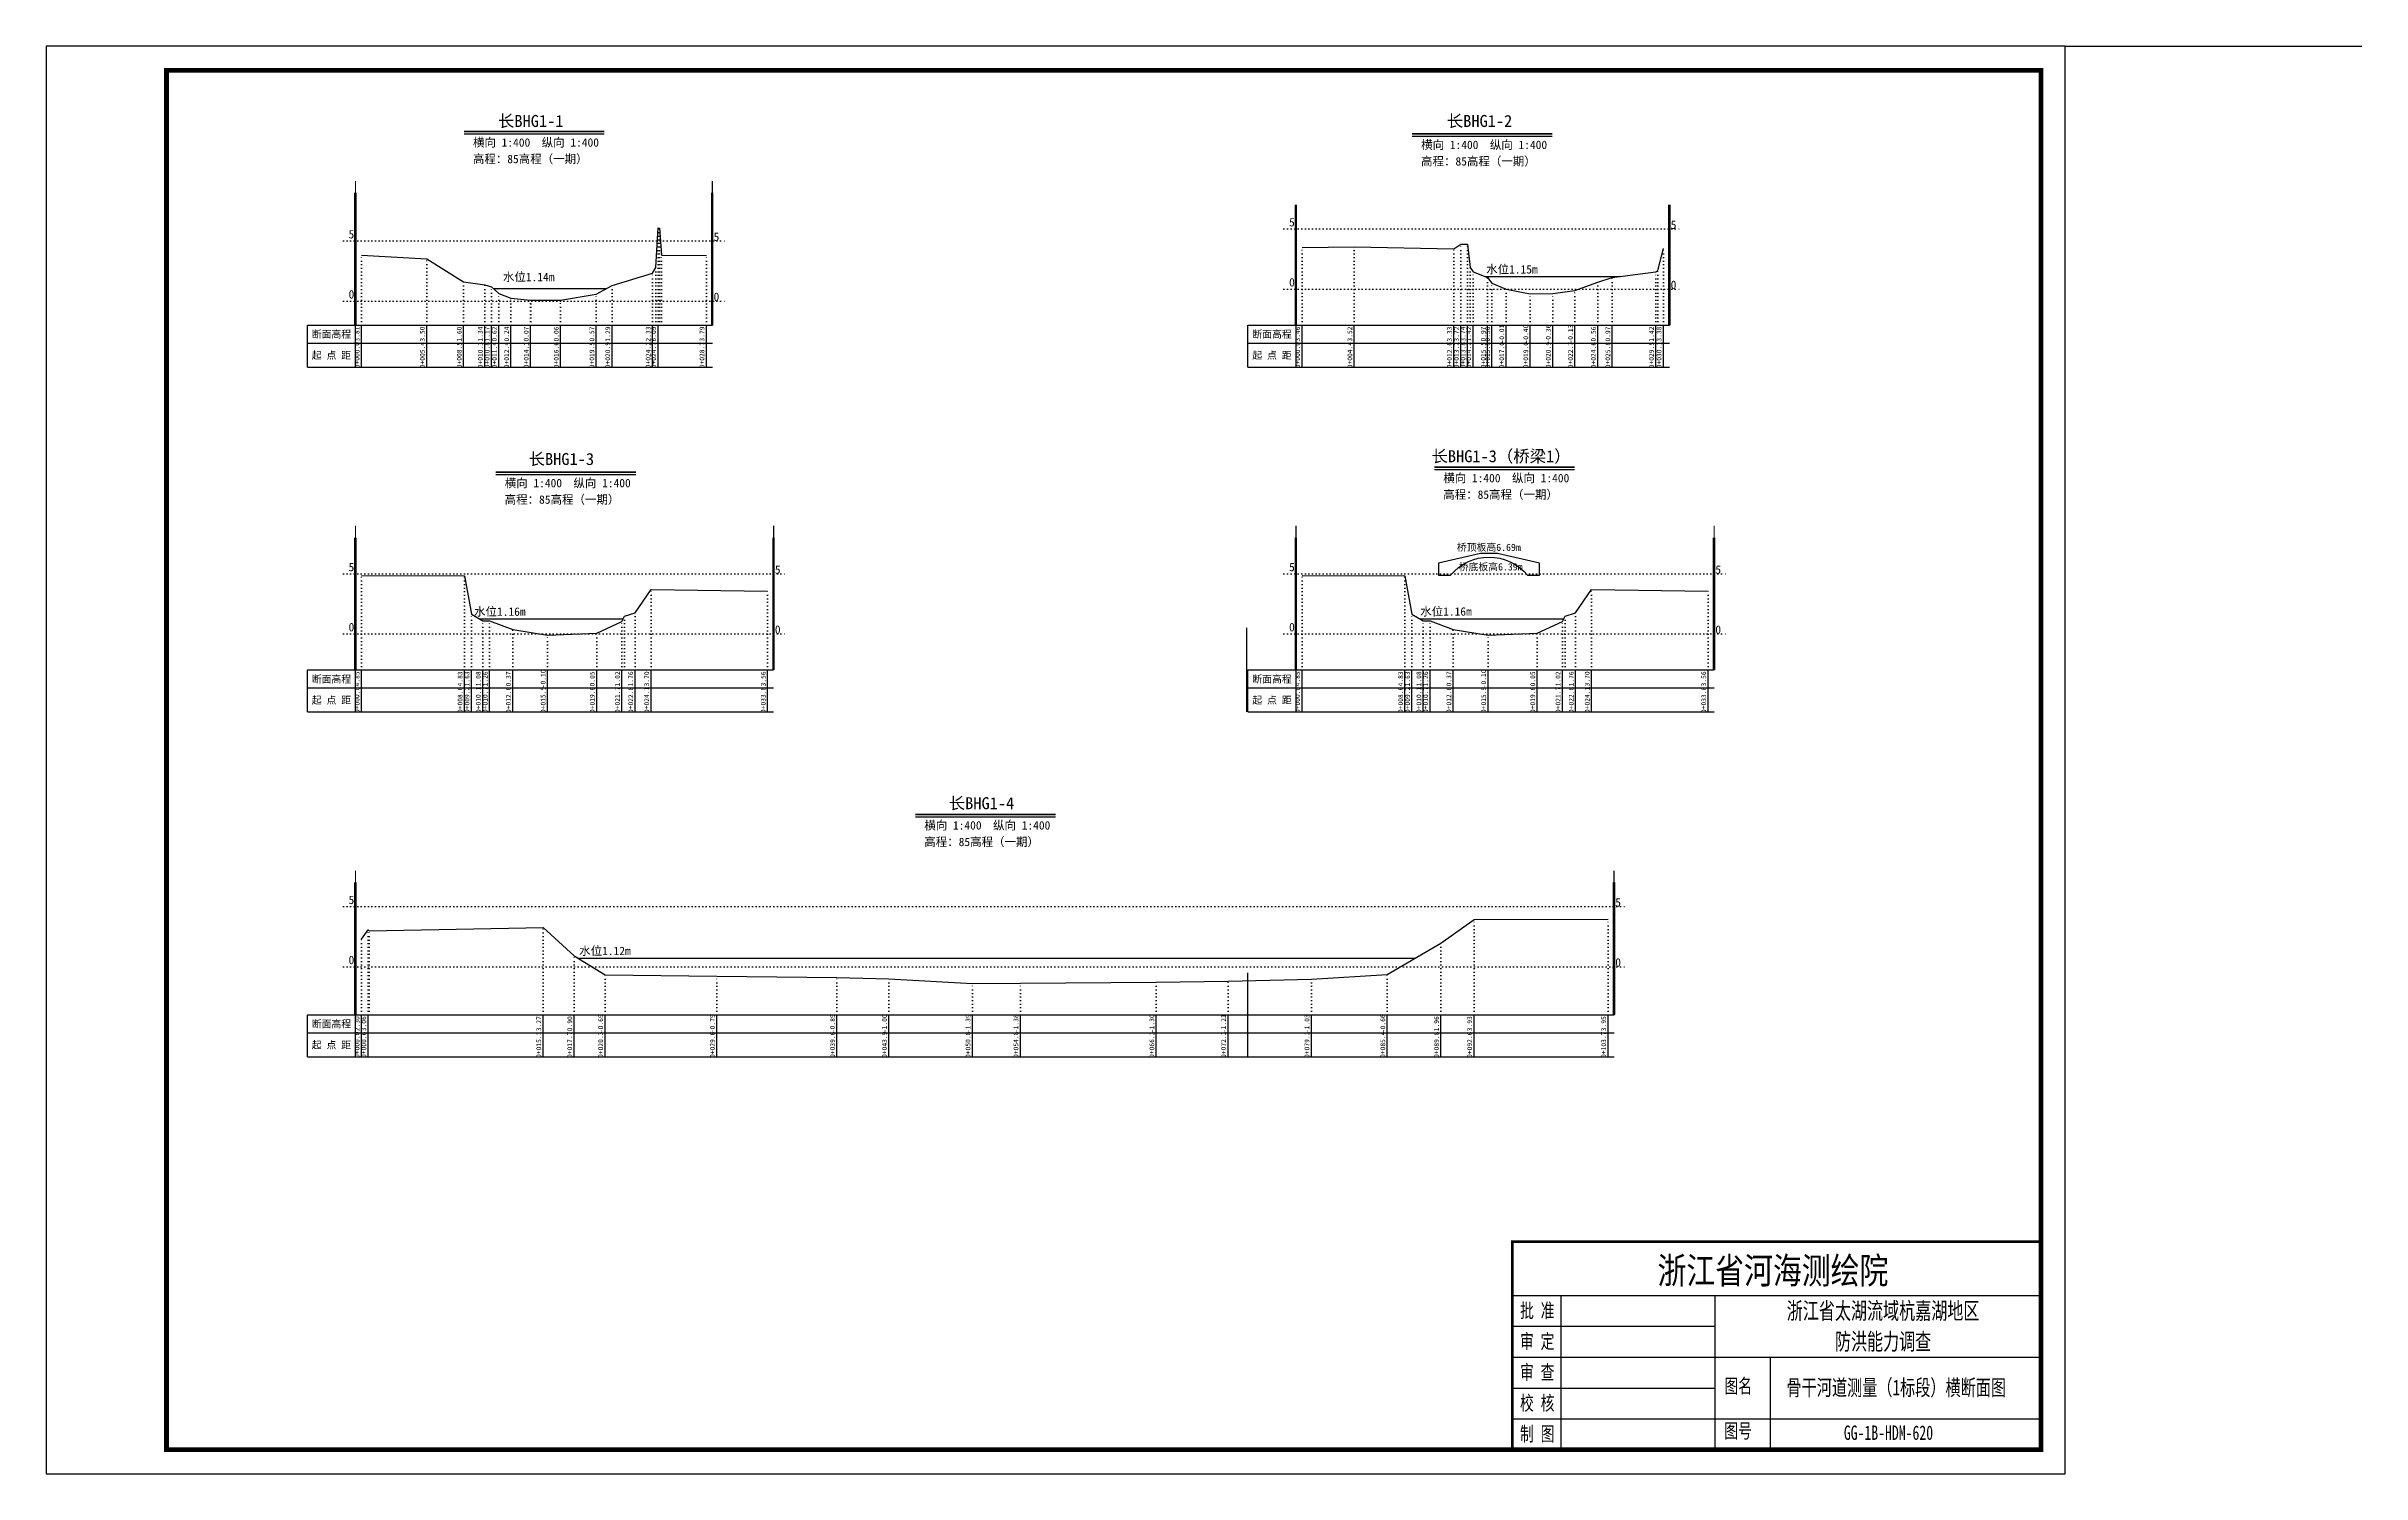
# Model space of a CAD drawing. Header units: millimetres. Extents: x 518104 to 523342, y 3371901 to 3372198.
# Drawn here: x 518104.4 to 518586.1, y 3371900.9 to 3372197.9 of the extents above; entities that cross this region are included whole.
import ezdxf
from ezdxf.enums import TextEntityAlignment as Align

# ---------------------------------------------------------------- set-up
doc = ezdxf.new("R2010")
doc.units = ezdxf.units.MM
doc.header["$LTSCALE"] = 0.4
doc.header["$MEASUREMENT"] = 0
doc.linetypes.add('X4', pattern=[1.6, 0, -1.6])
for name, color, linetype in [('DMX', 1, 'Continuous'), ('TEXT', 7, 'Continuous'), ('zdm1', 5, 'Continuous'), ('ZDMT5', 3, 'Continuous'), ('图层1', 4, 'Continuous'), ('图框', 7, 'Continuous'), ('断面名称', 5, 'Continuous'), ('桥梁', 7, 'Continuous'), ('比例尺', 3, 'Continuous')]:
    doc.layers.add(name, color=color, linetype=linetype)
doc.styles.add('HDM', font='仿宋_GB2312.ttf')
doc.styles.add('tk2', font='SimSun.ttf', dxfattribs={"width": 0.8})

msp = doc.modelspace()

# ---------------------------------------------------------------- linework, layer by layer
at = {"linetype": 'Continuous'}
msp.add_lwpolyline([(518524.36, 3372197.87), (518586.08, 3372197.87)], dxfattribs=at)
at = {"lineweight": 100, "const_width": 0.5}
msp.add_lwpolyline([(518519.36, 3371949.15), (518409.36, 3371949.15), (518409.36, 3371905.87), (518519.36, 3371905.87), (518519.36, 3371949.15)], dxfattribs=at)
at = {"layer": 'DMX', "linetype": 'Continuous', "flags": 128}
for points in [[(518169.93, 3372154.4), (518183.51, 3372153.62), (518191.18, 3372148.87), (518195.56, 3372148.22), (518196.98, 3372147.8), (518198.48, 3372146.42), (518201.03, 3372145.47), (518205.11, 3372145.05), (518205.18, 3372145.07), (518211.36, 3372145.02), (518218.78, 3372146.3), (518222.08, 3372148.1), (518230.48, 3372150.7), (518231.16, 3372151.85), (518231.63, 3372160.1), (518231.96, 3372160.05), (518232.33, 3372154.4), (518241.68, 3372154.35)], [(518365.61, 3372156.02), (518376.48, 3372156.17), (518397.18, 3372155.7), (518398.66, 3372156.67), (518400.03, 3372156.72), (518400.58, 3372151.85), (518401.21, 3372150.92), (518404.23, 3372149.8), (518405.13, 3372148.62), (518408.08, 3372147.35), (518413.08, 3372146.37), (518417.76, 3372146.47), (518422.38, 3372147.05), (518427.16, 3372148.77), (518430.16, 3372149.8), (518439.23, 3372150.92), (518439.61, 3372151.2), (518440.81, 3372155.82)], [(518169.93, 3372087.75), (518191.36, 3372087.7), (518192.81, 3372079.7), (518195.16, 3372078.32), (518196.58, 3372078.36), (518201.41, 3372076.55), (518208.63, 3372075.37), (518218.86, 3372075.75), (518224.11, 3372078.17), (518224.66, 3372079.27), (518226.86, 3372080.02), (518230.18, 3372084.87), (518254.43, 3372084.52)], [(518365.61, 3372087.75), (518387.03, 3372087.7), (518388.48, 3372079.7), (518390.83, 3372078.32), (518392.26, 3372078.36), (518397.08, 3372076.55), (518404.31, 3372075.37), (518414.53, 3372075.75), (518419.78, 3372078.17), (518420.33, 3372079.27), (518422.53, 3372080.02), (518425.86, 3372084.87), (518450.11, 3372084.52)], [(518169.93, 3372012.12), (518171.33, 3372014.02), (518171.56, 3372013.85), (518207.73, 3372014.55), (518214.18, 3372008.62), (518220.61, 3372004.65), (518220.61, 3372004.65), (518243.86, 3372004.4), (518268.86, 3372004.15), (518268.86, 3372004.15), (518279.66, 3372003.87), (518297.03, 3372002.9), (518297.03, 3372002.9), (518307.01, 3372002.92), (518335.28, 3372003.12), (518350.21, 3372003.35), (518350.21, 3372003.35), (518367.56, 3372003.8), (518383.33, 3372004.72), (518383.33, 3372004.72), (518394.51, 3372011.27), (518401.41, 3372016.2), (518429.28, 3372016.25)]]:
    msp.add_lwpolyline(points, dxfattribs=at)
at = {"layer": 'TEXT', "color": 0}
for p, q in [((518409.36, 3371937.95, 0), (518519.36, 3371937.95, 0)), ((518419.44, 3371937.95, 0), (518419.44, 3371912.29, 0)), ((518451.52, 3371937.95, 0), (518451.52, 3371912.29, 0)), ((518409.36, 3371931.54, 0), (518451.52, 3371931.54, 0)), ((518409.36, 3371925.12, 0), (518451.52, 3371925.12, 0)), ((518451.52, 3371925.12, 0), (518519.36, 3371925.12, 0)), ((518463.01, 3371925.12, 0), (518463.01, 3371905.87, 0)), ((518409.36, 3371918.7, 0), (518451.52, 3371918.7, 0)), ((518409.36, 3371912.29, 0), (518519.36, 3371912.29, 0)), ((518419.44, 3371912.29, 0), (518419.44, 3371905.87, 0)), ((518451.52, 3371912.29, 0), (518451.52, 3371905.87, 0))]:
    msp.add_line(p, q, dxfattribs=at)
at = {"layer": 'zdm1', "linetype": 'Continuous'}
for p, q in [((518168.56, 3372139.87), (518168.56, 3372167.37)), ((518168.81, 3372139.87), (518168.81, 3372167.37)), ((518242.81, 3372139.87), (518242.81, 3372167.37)), ((518243.06, 3372139.87), (518243.06, 3372167.37)), ((518364.23, 3372139.87), (518364.23, 3372164.87)), ((518364.48, 3372139.87), (518364.48, 3372164.87)), ((518441.93, 3372139.87), (518441.93, 3372164.87)), ((518442.18, 3372139.87), (518442.18, 3372164.87)), ((518158.68, 3372139.87), (518169.93, 3372139.87)), ((518158.68, 3372131.12), (518158.68, 3372139.87)), ((518158.68, 3372136.12), (518242.93, 3372136.12)), ((518168.68, 3372131.12), (518168.68, 3372139.87)), ((518169.93, 3372139.87), (518242.93, 3372139.87)), ((518354.36, 3372139.87), (518365.61, 3372139.87)), ((518354.36, 3372131.12), (518354.36, 3372139.87)), ((518354.36, 3372136.12), (518442.06, 3372136.12)), ((518364.36, 3372131.12), (518364.36, 3372139.87)), ((518365.61, 3372139.87), (518442.06, 3372139.87)), ((518158.68, 3372131.12), (518242.93, 3372131.12)), ((518354.36, 3372131.12), (518442.06, 3372131.12)), ((518168.56, 3372068.12), (518168.56, 3372095.62)), ((518168.81, 3372068.12), (518168.81, 3372095.62)), ((518255.56, 3372068.12), (518255.56, 3372095.62)), ((518255.81, 3372068.12), (518255.81, 3372095.62)), ((518364.23, 3372068.12), (518364.23, 3372095.62)), ((518364.48, 3372068.12), (518364.48, 3372095.62)), ((518451.23, 3372068.12), (518451.23, 3372095.62)), ((518451.48, 3372068.12), (518451.48, 3372095.62)), ((518354.15, 3372059.37), (518354.15, 3372076.87)), ((518158.68, 3372068.12), (518169.93, 3372068.12)), ((518158.68, 3372059.37), (518158.68, 3372068.12)), ((518168.68, 3372059.37), (518168.68, 3372068.12)), ((518169.93, 3372068.12), (518255.68, 3372068.12)), ((518354.36, 3372059.37), (518354.36, 3372068.12)), ((518354.36, 3372068.12), (518365.61, 3372068.12)), ((518364.36, 3372059.37), (518364.36, 3372068.12)), ((518365.61, 3372068.12), (518451.36, 3372068.12)), ((518158.68, 3372064.37), (518255.68, 3372064.37)), ((518354.36, 3372064.37), (518451.36, 3372064.37)), ((518158.68, 3372059.37), (518255.68, 3372059.37)), ((518354.36, 3372059.37), (518451.36, 3372059.37)), ((518168.56, 3371996.37), (518168.56, 3372023.87)), ((518168.81, 3371996.37), (518168.81, 3372023.87)), ((518430.41, 3371996.37), (518430.41, 3372023.87)), ((518430.66, 3371996.37), (518430.66, 3372023.87)), ((518354.36, 3371987.62), (518354.36, 3372005.12)), ((518158.68, 3371996.37), (518169.93, 3371996.37)), ((518158.68, 3371987.62), (518158.68, 3371996.37)), ((518168.68, 3371987.62), (518168.68, 3371996.37)), ((518169.93, 3371996.37), (518430.53, 3371996.37)), ((518158.68, 3371992.62), (518430.53, 3371992.62)), ((518158.68, 3371987.62), (518236.86, 3371987.62)), ((518158.68, 3371987.62), (518430.53, 3371987.62))]:
    msp.add_line(p, q, dxfattribs=at)
at = {"layer": 'zdm1', "linetype": 'X4'}
for p, q in [((518361.86, 3372159.87), (518444.56, 3372159.87)), ((518166.18, 3372157.37), (518245.43, 3372157.37)), ((518166.18, 3372144.87), (518245.43, 3372144.87)), ((518361.86, 3372147.37), (518444.56, 3372147.37)), ((518166.18, 3372088.12), (518258.18, 3372088.12)), ((518361.86, 3372088.12), (518453.86, 3372088.12)), ((518166.18, 3372075.62), (518258.18, 3372075.62)), ((518361.86, 3372075.62), (518453.86, 3372075.62)), ((518166.18, 3372018.87), (518433.03, 3372018.87)), ((518166.18, 3372006.37), (518433.03, 3372006.37))]:
    msp.add_line(p, q, dxfattribs=at)
at = {"layer": 'zdm1', "linetype": 'Continuous', "flags": 128}
for points in [[(518168.68, 3372167.37, 0.25, 0.25, 0), (518168.68, 3372169.87, 0.25, 0.25, 0)], [(518242.93, 3372167.37, 0.25, 0.25, 0), (518242.93, 3372169.87, 0.25, 0.25, 0)], [(518168.68, 3372162.37, 0.25, 0.25, 0), (518168.68, 3372164.87, 0.25, 0.25, 0)], [(518242.93, 3372162.37, 0.25, 0.25, 0), (518242.93, 3372164.87, 0.25, 0.25, 0)], [(518364.36, 3372162.37, 0.25, 0.25, 0), (518364.36, 3372164.87, 0.25, 0.25, 0)], [(518442.06, 3372162.37, 0.25, 0.25, 0), (518442.06, 3372164.87, 0.25, 0.25, 0)], [(518168.68, 3372157.37, 0.25, 0.25, 0), (518168.68, 3372159.87, 0.25, 0.25, 0)], [(518242.93, 3372157.37, 0.25, 0.25, 0), (518242.93, 3372159.87, 0.25, 0.25, 0)], [(518364.36, 3372157.37, 0.25, 0.25, 0), (518364.36, 3372159.87, 0.25, 0.25, 0)], [(518442.06, 3372157.37, 0.25, 0.25, 0), (518442.06, 3372159.87, 0.25, 0.25, 0)], [(518168.68, 3372152.37, 0.25, 0.25, 0), (518168.68, 3372154.87, 0.25, 0.25, 0)], [(518242.93, 3372152.37, 0.25, 0.25, 0), (518242.93, 3372154.87, 0.25, 0.25, 0)], [(518364.36, 3372152.37, 0.25, 0.25, 0), (518364.36, 3372154.87, 0.25, 0.25, 0)], [(518442.06, 3372152.37, 0.25, 0.25, 0), (518442.06, 3372154.87, 0.25, 0.25, 0)], [(518168.68, 3372147.37, 0.25, 0.25, 0), (518168.68, 3372149.87, 0.25, 0.25, 0)], [(518242.93, 3372147.37, 0.25, 0.25, 0), (518242.93, 3372149.87, 0.25, 0.25, 0)], [(518364.36, 3372147.37, 0.25, 0.25, 0), (518364.36, 3372149.87, 0.25, 0.25, 0)], [(518442.06, 3372147.37, 0.25, 0.25, 0), (518442.06, 3372149.87, 0.25, 0.25, 0)], [(518168.68, 3372142.37, 0.25, 0.25, 0), (518168.68, 3372144.87, 0.25, 0.25, 0)], [(518242.93, 3372142.37, 0.25, 0.25, 0), (518242.93, 3372144.87, 0.25, 0.25, 0)], [(518364.36, 3372142.37, 0.25, 0.25, 0), (518364.36, 3372144.87, 0.25, 0.25, 0)], [(518442.06, 3372142.37, 0.25, 0.25, 0), (518442.06, 3372144.87, 0.25, 0.25, 0)], [(518168.68, 3372095.62, 0.25, 0.25, 0), (518168.68, 3372098.12, 0.25, 0.25, 0)], [(518255.68, 3372095.62, 0.25, 0.25, 0), (518255.68, 3372098.12, 0.25, 0.25, 0)], [(518364.36, 3372095.62, 0.25, 0.25, 0), (518364.36, 3372098.12, 0.25, 0.25, 0)], [(518451.36, 3372095.62, 0.25, 0.25, 0), (518451.36, 3372098.12, 0.25, 0.25, 0)], [(518168.68, 3372090.62, 0.25, 0.25, 0), (518168.68, 3372093.12, 0.25, 0.25, 0)], [(518255.68, 3372090.62, 0.25, 0.25, 0), (518255.68, 3372093.12, 0.25, 0.25, 0)], [(518364.36, 3372090.62, 0.25, 0.25, 0), (518364.36, 3372093.12, 0.25, 0.25, 0)], [(518451.36, 3372090.62, 0.25, 0.25, 0), (518451.36, 3372093.12, 0.25, 0.25, 0)], [(518168.68, 3372085.62, 0.25, 0.25, 0), (518168.68, 3372088.12, 0.25, 0.25, 0)], [(518255.68, 3372085.62, 0.25, 0.25, 0), (518255.68, 3372088.12, 0.25, 0.25, 0)], [(518364.36, 3372085.62, 0.25, 0.25, 0), (518364.36, 3372088.12, 0.25, 0.25, 0)], [(518451.36, 3372085.62, 0.25, 0.25, 0), (518451.36, 3372088.12, 0.25, 0.25, 0)], [(518168.68, 3372080.62, 0.25, 0.25, 0), (518168.68, 3372083.12, 0.25, 0.25, 0)], [(518255.68, 3372080.62, 0.25, 0.25, 0), (518255.68, 3372083.12, 0.25, 0.25, 0)], [(518364.36, 3372080.62, 0.25, 0.25, 0), (518364.36, 3372083.12, 0.25, 0.25, 0)], [(518451.36, 3372080.62, 0.25, 0.25, 0), (518451.36, 3372083.12, 0.25, 0.25, 0)], [(518168.68, 3372075.62, 0.25, 0.25, 0), (518168.68, 3372078.12, 0.25, 0.25, 0)], [(518255.68, 3372075.62, 0.25, 0.25, 0), (518255.68, 3372078.12, 0.25, 0.25, 0)], [(518364.36, 3372075.62, 0.25, 0.25, 0), (518364.36, 3372078.12, 0.25, 0.25, 0)], [(518451.36, 3372075.62, 0.25, 0.25, 0), (518451.36, 3372078.12, 0.25, 0.25, 0)], [(518168.68, 3372070.62, 0.25, 0.25, 0), (518168.68, 3372073.12, 0.25, 0.25, 0)], [(518255.68, 3372070.62, 0.25, 0.25, 0), (518255.68, 3372073.12, 0.25, 0.25, 0)], [(518364.36, 3372070.62, 0.25, 0.25, 0), (518364.36, 3372073.12, 0.25, 0.25, 0)], [(518451.36, 3372070.62, 0.25, 0.25, 0), (518451.36, 3372073.12, 0.25, 0.25, 0)], [(518168.68, 3372023.87, 0.25, 0.25, 0), (518168.68, 3372026.37, 0.25, 0.25, 0)], [(518430.53, 3372023.87, 0.25, 0.25, 0), (518430.53, 3372026.37, 0.25, 0.25, 0)], [(518168.68, 3372018.87, 0.25, 0.25, 0), (518168.68, 3372021.37, 0.25, 0.25, 0)], [(518430.53, 3372018.87, 0.25, 0.25, 0), (518430.53, 3372021.37, 0.25, 0.25, 0)], [(518168.68, 3372013.87, 0.25, 0.25, 0), (518168.68, 3372016.37, 0.25, 0.25, 0)], [(518430.53, 3372013.87, 0.25, 0.25, 0), (518430.53, 3372016.37, 0.25, 0.25, 0)], [(518168.68, 3372008.87, 0.25, 0.25, 0), (518168.68, 3372011.37, 0.25, 0.25, 0)], [(518430.53, 3372008.87, 0.25, 0.25, 0), (518430.53, 3372011.37, 0.25, 0.25, 0)], [(518168.68, 3372003.87, 0.25, 0.25, 0), (518168.68, 3372006.37, 0.25, 0.25, 0)], [(518430.53, 3372003.87, 0.25, 0.25, 0), (518430.53, 3372006.37, 0.25, 0.25, 0)], [(518168.68, 3371998.87, 0.25, 0.25, 0), (518168.68, 3372001.37, 0.25, 0.25, 0)], [(518430.53, 3371998.87, 0.25, 0.25, 0), (518430.53, 3372001.37, 0.25, 0.25, 0)]]:
    msp.add_lwpolyline(points, format="xyseb", dxfattribs=at)
at = {"layer": 'ZDMT5', "linetype": 'X4'}
for p, q in [((518231.63, 3372139.87), (518231.63, 3372160.1)), ((518231.96, 3372139.87), (518231.96, 3372160.05)), ((518169.93, 3372139.87), (518169.93, 3372154.4)), ((518232.33, 3372139.87), (518232.33, 3372154.4)), ((518241.68, 3372139.87), (518241.68, 3372154.35)), ((518365.61, 3372139.87), (518365.61, 3372156.02)), ((518376.48, 3372139.87), (518376.48, 3372156.17)), ((518397.18, 3372139.87), (518397.18, 3372155.7)), ((518398.66, 3372139.87), (518398.66, 3372156.67)), ((518400.03, 3372139.87), (518400.03, 3372156.72)), ((518440.81, 3372139.87), (518440.81, 3372155.82)), ((518183.51, 3372139.87), (518183.51, 3372153.62)), ((518230.48, 3372139.87), (518230.48, 3372150.7)), ((518231.16, 3372139.87), (518231.16, 3372151.85)), ((518400.58, 3372139.87), (518400.58, 3372151.85)), ((518401.21, 3372139.87), (518401.21, 3372150.92)), ((518404.23, 3372139.87), (518404.23, 3372149.8)), ((518430.16, 3372139.87), (518430.16, 3372149.8)), ((518439.23, 3372139.87), (518439.23, 3372150.92)), ((518439.61, 3372139.87), (518439.61, 3372151.2)), ((518191.18, 3372139.87), (518191.18, 3372148.87)), ((518195.56, 3372139.87), (518195.56, 3372148.22)), ((518196.98, 3372139.87), (518196.98, 3372147.8)), ((518198.48, 3372139.87), (518198.48, 3372146.42)), ((518201.03, 3372139.87), (518201.03, 3372145.47)), ((518205.11, 3372139.87), (518205.11, 3372145.05)), ((518205.18, 3372139.87), (518205.18, 3372145.07)), ((518211.36, 3372139.87), (518211.36, 3372145.02)), ((518218.78, 3372139.87), (518218.78, 3372146.3)), ((518222.08, 3372139.87), (518222.08, 3372148.1)), ((518405.13, 3372139.87), (518405.13, 3372148.62)), ((518408.08, 3372139.87), (518408.08, 3372147.35)), ((518413.08, 3372139.87), (518413.08, 3372146.37)), ((518417.76, 3372139.87), (518417.76, 3372146.47)), ((518422.38, 3372139.87), (518422.38, 3372147.05)), ((518427.16, 3372139.87), (518427.16, 3372148.77)), ((518169.93, 3372068.12), (518169.93, 3372087.75)), ((518191.36, 3372068.12), (518191.36, 3372087.7)), ((518365.61, 3372068.12), (518365.61, 3372087.75)), ((518387.03, 3372068.12), (518387.03, 3372087.7)), ((518230.18, 3372068.12), (518230.18, 3372084.87)), ((518254.43, 3372068.12), (518254.43, 3372084.52)), ((518425.86, 3372068.12), (518425.86, 3372084.87)), ((518450.11, 3372068.12), (518450.11, 3372084.52)), ((518192.81, 3372068.12), (518192.81, 3372079.7)), ((518195.16, 3372068.12), (518195.16, 3372078.32)), ((518196.58, 3372068.12), (518196.58, 3372078.36)), ((518224.11, 3372068.12), (518224.11, 3372078.17)), ((518224.66, 3372068.12), (518224.66, 3372079.27)), ((518226.86, 3372068.12), (518226.86, 3372080.02)), ((518388.48, 3372068.12), (518388.48, 3372079.7)), ((518390.83, 3372068.12), (518390.83, 3372078.32)), ((518392.26, 3372068.12), (518392.26, 3372078.36)), ((518419.78, 3372068.12), (518419.78, 3372078.17)), ((518420.33, 3372068.12), (518420.33, 3372079.27)), ((518422.53, 3372068.12), (518422.53, 3372080.02)), ((518201.41, 3372068.12), (518201.41, 3372076.55)), ((518208.63, 3372068.12), (518208.63, 3372075.37)), ((518218.86, 3372068.12), (518218.86, 3372075.75)), ((518397.08, 3372068.12), (518397.08, 3372076.55)), ((518404.31, 3372068.12), (518404.31, 3372075.37)), ((518414.53, 3372068.12), (518414.53, 3372075.75)), ((518401.41, 3371996.37), (518401.41, 3372016.2)), ((518429.28, 3371996.37), (518429.28, 3372016.25)), ((518169.93, 3371996.37), (518169.93, 3372012.12)), ((518171.33, 3371996.37), (518171.33, 3372014.02)), ((518171.56, 3371996.37), (518171.56, 3372013.85)), ((518207.73, 3371996.37), (518207.73, 3372014.55)), ((518394.51, 3371996.37), (518394.51, 3372011.27)), ((518214.18, 3371996.37), (518214.18, 3372008.62)), ((518220.61, 3371996.37), (518220.61, 3372004.65)), ((518220.61, 3371996.37), (518220.61, 3372004.65)), ((518243.86, 3371996.37), (518243.86, 3372004.4)), ((518268.86, 3371996.37), (518268.86, 3372004.15)), ((518268.86, 3371996.37), (518268.86, 3372004.15)), ((518279.66, 3371996.37), (518279.66, 3372003.87)), ((518297.03, 3371996.37), (518297.03, 3372002.9)), ((518297.03, 3371996.37), (518297.03, 3372002.9)), ((518307.01, 3371996.37), (518307.01, 3372002.92)), ((518335.28, 3371996.37), (518335.28, 3372003.12)), ((518350.21, 3371996.37), (518350.21, 3372003.35)), ((518350.21, 3371996.37), (518350.21, 3372003.35)), ((518367.56, 3371996.37), (518367.56, 3372003.8)), ((518383.33, 3371996.37), (518383.33, 3372004.72)), ((518383.33, 3371996.37), (518383.33, 3372004.72))]:
    msp.add_line(p, q, dxfattribs=at)
at = {"layer": 'ZDMT5', "linetype": 'Continuous'}
for p, q in [((518169.93, 3372131.12), (518169.93, 3372139.87)), ((518183.51, 3372131.12), (518183.51, 3372139.87)), ((518191.18, 3372131.12), (518191.18, 3372139.87)), ((518195.56, 3372131.12), (518195.56, 3372139.87)), ((518196.98, 3372131.12), (518196.98, 3372139.87)), ((518198.48, 3372131.12), (518198.48, 3372139.87)), ((518201.03, 3372131.12), (518201.03, 3372139.87)), ((518205.11, 3372131.12), (518205.11, 3372139.87)), ((518211.36, 3372131.12), (518211.36, 3372139.87)), ((518218.78, 3372131.12), (518218.78, 3372139.87)), ((518222.08, 3372131.12), (518222.08, 3372139.87)), ((518230.48, 3372131.12), (518230.48, 3372139.87)), ((518231.63, 3372131.12), (518231.63, 3372139.87)), ((518241.68, 3372131.12), (518241.68, 3372139.87)), ((518365.61, 3372131.12), (518365.61, 3372139.87)), ((518376.48, 3372131.12), (518376.48, 3372139.87)), ((518397.18, 3372131.12), (518397.18, 3372139.87)), ((518398.66, 3372131.12), (518398.66, 3372139.87)), ((518400.03, 3372131.12), (518400.03, 3372139.87)), ((518401.21, 3372131.12), (518401.21, 3372139.87)), ((518404.23, 3372131.12), (518404.23, 3372139.87)), ((518405.13, 3372131.12), (518405.13, 3372139.87)), ((518408.08, 3372131.12), (518408.08, 3372139.87)), ((518413.08, 3372131.12), (518413.08, 3372139.87)), ((518417.76, 3372131.12), (518417.76, 3372139.87)), ((518422.38, 3372131.12), (518422.38, 3372139.87)), ((518427.16, 3372131.12), (518427.16, 3372139.87)), ((518430.16, 3372131.12), (518430.16, 3372139.87)), ((518439.23, 3372131.12), (518439.23, 3372139.87)), ((518440.81, 3372131.12), (518440.81, 3372139.87)), ((518169.93, 3372059.37), (518169.93, 3372068.12)), ((518191.36, 3372059.37), (518191.36, 3372068.12)), ((518192.81, 3372059.37), (518192.81, 3372068.12)), ((518195.16, 3372059.37), (518195.16, 3372068.12)), ((518196.58, 3372059.37), (518196.58, 3372068.12)), ((518201.41, 3372059.37), (518201.41, 3372068.12)), ((518208.63, 3372059.37), (518208.63, 3372068.12)), ((518218.86, 3372059.37), (518218.86, 3372068.12)), ((518224.11, 3372059.37), (518224.11, 3372068.12)), ((518226.86, 3372059.37), (518226.86, 3372068.12)), ((518230.18, 3372059.37), (518230.18, 3372068.12)), ((518254.43, 3372059.37), (518254.43, 3372068.12)), ((518365.61, 3372059.37), (518365.61, 3372068.12)), ((518387.03, 3372059.37), (518387.03, 3372068.12)), ((518388.48, 3372059.37), (518388.48, 3372068.12)), ((518390.83, 3372059.37), (518390.83, 3372068.12)), ((518392.26, 3372059.37), (518392.26, 3372068.12)), ((518397.08, 3372059.37), (518397.08, 3372068.12)), ((518404.31, 3372059.37), (518404.31, 3372068.12)), ((518414.53, 3372059.37), (518414.53, 3372068.12)), ((518419.78, 3372059.37), (518419.78, 3372068.12)), ((518422.53, 3372059.37), (518422.53, 3372068.12)), ((518425.86, 3372059.37), (518425.86, 3372068.12)), ((518450.11, 3372059.37), (518450.11, 3372068.12)), ((518169.93, 3371987.62), (518169.93, 3371996.37)), ((518171.33, 3371987.62), (518171.33, 3371996.37)), ((518207.73, 3371987.62), (518207.73, 3371996.37)), ((518214.18, 3371987.62), (518214.18, 3371996.37)), ((518220.61, 3371987.62), (518220.61, 3371996.37)), ((518243.86, 3371987.62), (518243.86, 3371996.37)), ((518268.86, 3371987.62), (518268.86, 3371996.37)), ((518279.66, 3371987.62), (518279.66, 3371996.37)), ((518297.03, 3371987.62), (518297.03, 3371996.37)), ((518307.01, 3371987.62), (518307.01, 3371996.37)), ((518335.28, 3371987.62), (518335.28, 3371996.37)), ((518350.21, 3371987.62), (518350.21, 3371996.37)), ((518367.56, 3371987.62), (518367.56, 3371996.37)), ((518383.33, 3371987.62), (518383.33, 3371996.37)), ((518394.51, 3371987.62), (518394.51, 3371996.37)), ((518401.41, 3371987.62), (518401.41, 3371996.37)), ((518429.28, 3371987.62), (518429.28, 3371996.37))]:
    msp.add_line(p, q, dxfattribs=at)
at = {"layer": '图层1', "color": 6, "linetype": 'Continuous', "flags": 128}
for points in [[(518403.67, 3372150), (518431.83, 3372150)], [(518197.35, 3372147.46), (518220.91, 3372147.46)], [(518194.47, 3372078.72), (518224.38, 3372078.72)], [(518390.15, 3372078.72), (518420.06, 3372078.72)], [(518215, 3372008.12), (518389.13, 3372008.12)]]:
    msp.add_lwpolyline(points, dxfattribs=at)
at = {"layer": '图框', "flags": 128}
msp.add_lwpolyline([(518104.36, 3371900.87), (518524.36, 3371900.87), (518524.36, 3372197.87), (518104.36, 3372197.87)], close=True, dxfattribs=at)
at = {"layer": '图框', "const_width": 1, "flags": 128}
msp.add_lwpolyline([(518129.36, 3371905.87), (518519.36, 3371905.87), (518519.36, 3372192.87), (518129.36, 3372192.87)], close=True, dxfattribs=at)
at = {"layer": '桥梁', "linetype": 'Continuous', "flags": 128}
msp.add_lwpolyline([(518412.52, 3372087.85), (518415.02, 3372087.85), (518415.02, 3372090.35), (518406.27, 3372092.35), (518402.77, 3372092.35), (518394.02, 3372090.35), (518394.02, 3372087.85), (518396.52, 3372087.85, -0.46875), (518412.52, 3372087.85)], format="xyb", dxfattribs=at)
at = {"layer": '比例尺', "color": 3, "linetype": 'Continuous', "lineweight": 40}
for p, q in [((518191.27, 3372180.13), (518220.39, 3372180.13)), ((518388.53, 3372179.64), (518417.66, 3372179.64)), ((518197.88, 3372109.26), (518227.01, 3372109.26)), ((518393.14, 3372110.3), (518422.27, 3372110.3)), ((518285.17, 3372038.04), (518314.3, 3372038.04))]:
    msp.add_line(p, q, dxfattribs=at)
at = {"layer": '比例尺', "color": 3, "linetype": 'Continuous'}
for p, q in [((518191.27, 3372179.63), (518220.39, 3372179.63)), ((518388.53, 3372179.14), (518417.66, 3372179.14)), ((518197.88, 3372108.76), (518227.01, 3372108.76)), ((518393.14, 3372109.8), (518422.27, 3372109.8)), ((518285.17, 3372037.54), (518314.3, 3372037.54))]:
    msp.add_line(p, q, dxfattribs=at)

# ---------------------------------------------------------------- texts
at = {"layer": 'TEXT', "color": 7, "ltscale": 8, "style": 'tk2'}
for tag, p, s, height, width in [('浙江省河海测绘院', (518439.58, 3371940.39, 0), '（单位名称）', 5.5, 0.8), ('批 准', (518410.97, 3371933.32, 0), '批准', 3, 0.7), ('审 定', (518410.97, 3371926.91, 0), '审定', 3, 0.7), ('审 查', (518410.97, 3371920.49, 0), '审 查', 3, 0.7), ('图名', (518453.51, 3371917.62, 0), '审查', 3, 0.7), ('校 核', (518410.97, 3371914.07, 0), '校 核', 3, 0.7), ('制 图', (518410.97, 3371907.66, 0), '制 图', 3, 0.7), ('图号', (518453.46, 3371908.29, 0), '图号', 3, 0.7)]:
    msp.add_attdef(tag, p, s, height=height, dxfattribs=dict(at, width=width))
at = {"layer": 'TEXT', "color": 0, "style": 'tk2', "width": 0.7}
for tag, text, height, p in [('浙江省太湖流域杭嘉湖地区', '浙江省太湖流域杭嘉湖地区', 3.5, (518486.5, 3371934.77, -206.67)), ('防洪能力调查', '防洪能力调查', 3.5, (518486.5, 3371928.38, -206.67)), ('骨干河道测量（1标段）横断面图', '骨干河道测量（1标段）横断面图', 3.3, (518489.25, 3371918.8, -206.67)), ('GG-1B-HDM-620', 'GG-1B-HDM-001', 3, (518487.62, 3371909.4, -206.67))]:
    msp.add_attdef(tag, text=text, height=height, dxfattribs=at).set_placement(p, align=Align.MIDDLE_CENTER)
at = {"layer": 'zdm1', "linetype": 'Continuous', "style": 'HDM'}
for s, p in [('5', (518168.43, 3372157.37)), ('5', (518364.11, 3372159.87)), ('0', (518364.11, 3372147.37)), ('0', (518168.43, 3372144.87)), ('5', (518168.43, 3372088.12)), ('5', (518364.11, 3372088.12)), ('0', (518168.43, 3372075.62)), ('0', (518364.11, 3372075.62)), ('5', (518168.43, 3372018.87)), ('0', (518168.43, 3372006.37))]:
    msp.add_text(s, height=1.75, dxfattribs=at).set_placement(p, align=Align.BOTTOM_RIGHT)
for s, p in [('5', (518442.31, 3372159.87)), ('5', (518243.18, 3372157.37)), ('0', (518243.18, 3372144.87)), ('0', (518442.31, 3372147.37)), ('5', (518255.93, 3372088.12)), ('5', (518451.61, 3372088.12)), ('0', (518255.93, 3372075.62)), ('0', (518451.61, 3372075.62)), ('5', (518430.78, 3372018.87)), ('0', (518430.78, 3372006.37))]:
    msp.add_text(s, height=1.75, dxfattribs=at).set_placement(p)
for s, p in [('断面高程', (518163.68, 3372138)), ('断面高程', (518359.36, 3372138)), ('起 点 距', (518163.68, 3372133.62)), ('起 点 距', (518359.36, 3372133.62)), ('起 点 距', (518163.68, 3372061.87)), ('断面高程', (518163.68, 3372066.25)), ('起 点 距', (518359.36, 3372061.87)), ('断面高程', (518359.36, 3372066.25)), ('断面高程', (518163.68, 3371994.5)), ('起 点 距', (518163.68, 3371990.12))]:
    msp.add_text(s, height=1.5, dxfattribs=at).set_placement(p, align=Align.MIDDLE)
at = {"layer": 'ZDMT5', "linetype": 'Continuous', "style": 'HDM'}
for s, p in [('3.81', (518169.81, 3372138)), ('0+000.0', (518169.81, 3372133.62)), ('3.50', (518183.38, 3372138)), ('0+005.4', (518183.38, 3372133.62)), ('1.60', (518191.06, 3372138)), ('0+008.5', (518191.06, 3372133.62)), ('1.34', (518195.43, 3372138)), ('0+010.3', (518195.43, 3372133.62)), ('0+010.8', (518196.86, 3372133.62)), ('1.17', (518196.86, 3372138)), ('0.62', (518198.36, 3372138)), ('0+011.4', (518198.36, 3372133.62)), ('0.24', (518200.91, 3372138)), ('0+012.4', (518200.91, 3372133.62)), ('0.07', (518204.98, 3372138)), ('0+014.1', (518204.98, 3372133.62)), ('0.06', (518211.23, 3372138)), ('0+016.6', (518211.23, 3372133.62)), ('0.57', (518218.66, 3372138)), ('0+019.5', (518218.66, 3372133.62)), ('1.29', (518221.96, 3372138)), ('0+020.9', (518221.96, 3372133.62)), ('2.33', (518230.36, 3372138)), ('0+024.2', (518230.36, 3372133.62)), ('6.09', (518231.51, 3372138)), ('0+024.7', (518231.51, 3372133.62)), ('3.79', (518241.56, 3372138)), ('0+028.7', (518241.56, 3372133.62)), ('3.46', (518365.48, 3372138)), ('0+000.0', (518365.48, 3372133.62)), ('3.52', (518376.36, 3372138)), ('0+004.4', (518376.36, 3372133.62)), ('3.33', (518397.06, 3372138)), ('0+012.6', (518397.06, 3372133.62)), ('3.72', (518398.53, 3372138)), ('0+013.2', (518398.53, 3372133.62)), ('3.74', (518399.91, 3372138)), ('0+013.8', (518399.91, 3372133.62)), ('1.42', (518401.08, 3372138)), ('0+014.2', (518401.08, 3372133.62)), ('0.97', (518404.11, 3372138)), ('0+015.5', (518404.11, 3372133.62)), ('0.50', (518405.01, 3372138)), ('0+015.8', (518405.01, 3372133.62)), ('-0.01', (518407.96, 3372138)), ('0+017.0', (518407.96, 3372133.62)), ('-0.40', (518412.96, 3372138)), ('0+019.0', (518412.96, 3372133.62)), ('-0.36', (518417.63, 3372138)), ('0+020.9', (518417.63, 3372133.62)), ('-0.13', (518422.26, 3372138)), ('0+022.7', (518422.26, 3372133.62)), ('0.56', (518427.03, 3372138)), ('0+024.6', (518427.03, 3372133.62)), ('0.97', (518430.03, 3372138)), ('0+025.8', (518430.03, 3372133.62)), ('1.42', (518439.11, 3372138)), ('0+029.5', (518439.11, 3372133.62)), ('3.38', (518440.68, 3372138)), ('0+030.1', (518440.68, 3372133.62)), ('-0.10', (518208.51, 3372066.25)), ('-0.10', (518404.18, 3372066.25)), ('4.85', (518169.81, 3372066.25)), ('0+000.0', (518169.81, 3372061.87)), ('4.83', (518191.23, 3372066.25)), ('0+008.6', (518191.23, 3372061.87)), ('1.63', (518192.68, 3372066.25)), ('0+009.2', (518192.68, 3372061.87)), ('1.08', (518195.03, 3372066.25)), ('0+010.1', (518195.03, 3372061.87)), ('1.26', (518196.46, 3372066.25)), ('0+010.7', (518196.46, 3372061.87)), ('0.37', (518201.28, 3372066.25)), ('0+012.6', (518201.28, 3372061.87)), ('0+015.5', (518208.51, 3372061.87)), ('0.05', (518218.73, 3372066.25)), ('0+019.6', (518218.73, 3372061.87)), ('1.02', (518223.98, 3372066.25)), ('0+021.7', (518223.98, 3372061.87)), ('1.76', (518226.73, 3372066.25)), ('0+022.8', (518226.73, 3372061.87)), ('3.70', (518230.06, 3372066.25)), ('0+024.1', (518230.06, 3372061.87)), ('3.56', (518254.31, 3372066.25)), ('0+033.8', (518254.31, 3372061.87)), ('4.85', (518365.48, 3372066.25)), ('0+000.0', (518365.48, 3372061.87)), ('4.83', (518386.91, 3372066.25)), ('0+008.6', (518386.91, 3372061.87)), ('1.63', (518388.36, 3372066.25)), ('0+009.2', (518388.36, 3372061.87)), ('1.08', (518390.71, 3372066.25)), ('0+010.1', (518390.71, 3372061.87)), ('1.26', (518392.13, 3372066.25)), ('0+010.7', (518392.13, 3372061.87)), ('0.37', (518396.96, 3372066.25)), ('0+012.6', (518396.96, 3372061.87)), ('0+015.5', (518404.18, 3372061.87)), ('0.05', (518414.41, 3372066.25)), ('0+019.6', (518414.41, 3372061.87)), ('1.02', (518419.66, 3372066.25)), ('0+021.7', (518419.66, 3372061.87)), ('1.76', (518422.41, 3372066.25)), ('0+022.8', (518422.41, 3372061.87)), ('3.70', (518425.73, 3372066.25)), ('0+024.1', (518425.73, 3372061.87)), ('3.56', (518449.98, 3372066.25)), ('0+033.8', (518449.98, 3372061.87)), ('2.30', (518169.81, 3371994.5)), ('3.06', (518171.21, 3371994.5)), ('3.27', (518207.61, 3371994.5)), ('0.90', (518214.06, 3371994.5)), ('-0.69', (518220.48, 3371994.5)), ('-0.79', (518243.73, 3371994.5)), ('-0.89', (518268.73, 3371994.5)), ('-1.00', (518279.53, 3371994.5)), ('-1.39', (518296.91, 3371994.5)), ('-1.38', (518306.88, 3371994.5)), ('-1.30', (518335.16, 3371994.5)), ('-1.21', (518350.08, 3371994.5)), ('-1.03', (518367.43, 3371994.5)), ('-0.66', (518383.21, 3371994.5)), ('1.96', (518394.38, 3371994.5)), ('3.93', (518401.28, 3371994.5)), ('3.95', (518429.16, 3371994.5)), ('0+000.0', (518169.81, 3371990.12)), ('0+000.6', (518171.21, 3371990.12)), ('0+015.1', (518207.61, 3371990.12)), ('0+017.7', (518214.06, 3371990.12)), ('0+020.3', (518220.48, 3371990.12)), ('0+029.6', (518243.73, 3371990.12)), ('0+039.6', (518268.73, 3371990.12)), ('0+043.9', (518279.53, 3371990.12)), ('0+050.8', (518296.91, 3371990.12)), ('0+054.8', (518306.88, 3371990.12)), ('0+066.1', (518335.16, 3371990.12)), ('0+072.1', (518350.08, 3371990.12)), ('0+079.1', (518367.43, 3371990.12)), ('0+085.4', (518383.21, 3371990.12)), ('0+089.8', (518394.38, 3371990.12)), ('0+092.6', (518401.28, 3371990.12)), ('0+103.7', (518429.16, 3371990.12))]:
    msp.add_text(s, height=1, rotation=90, dxfattribs=at).set_placement(p, align=Align.BOTTOM_CENTER)
at = {"layer": '图层1', "color": 6, "linetype": 'Continuous', "style": 'HDM'}
for s, p in [('水位1.14m', (518204.72, 3372149.94)), ('水位1.15m', (518409.29, 3372151.53)), ('水位1.16m', (518198.71, 3372080.31)), ('水位1.16m', (518395.57, 3372080.34)), ('水位1.12m', (518220.59, 3372009.72))]:
    msp.add_text(s, height=1.75, dxfattribs=at).set_placement(p, align=Align.MIDDLE)
at = {"layer": '断面名称', "color": 5, "linetype": 'Continuous', "style": 'HDM'}
for s, p in [('长BHG1-1', (518205.14, 3372182.38)), ('长BHG1-2', (518402.54, 3372182.38)), ('长BHG1-3', (518211.51, 3372112.05)), ('长BHG1-3（桥梁1）', (518407.02, 3372112.63)), ('长BHG1-4', (518298.92, 3372040.43))]:
    msp.add_text(s, height=2.5, dxfattribs=at).set_placement(p, align=Align.MIDDLE)
at = {"layer": '桥梁', "color": 11, "linetype": 'Continuous', "style": 'HDM'}
for s, p in [('桥顶板高6.69m', (518404.48, 3372093.67)), ('桥底板高6.39m', (518404.86, 3372089.61))]:
    msp.add_text(s, height=1.5, dxfattribs=at).set_placement(p, align=Align.MIDDLE)
at = {"layer": '比例尺', "color": 3, "linetype": 'Continuous', "style": 'HDM'}
for s, p in [('横向 1:400  纵向 1:400', (518219.34, 3372176.46)), ('横向 1:400  纵向 1:400', (518416.61, 3372175.97)), ('高程：85高程（一期）', (518216.97, 3372173.03)), ('高程：85高程（一期）', (518414.24, 3372172.54)), ('横向 1:400  纵向 1:400', (518225.95, 3372105.59)), ('横向 1:400  纵向 1:400', (518421.21, 3372106.63)), ('高程：85高程（一期）', (518223.58, 3372102.16)), ('高程：85高程（一期）', (518418.85, 3372103.2)), ('横向 1:400  纵向 1:400', (518313.24, 3372034.37)), ('高程：85高程（一期）', (518310.88, 3372030.93))]:
    msp.add_text(s, height=1.75, dxfattribs=at).set_placement(p, align=Align.BOTTOM_RIGHT)

doc.saveas('drawing.dxf')
